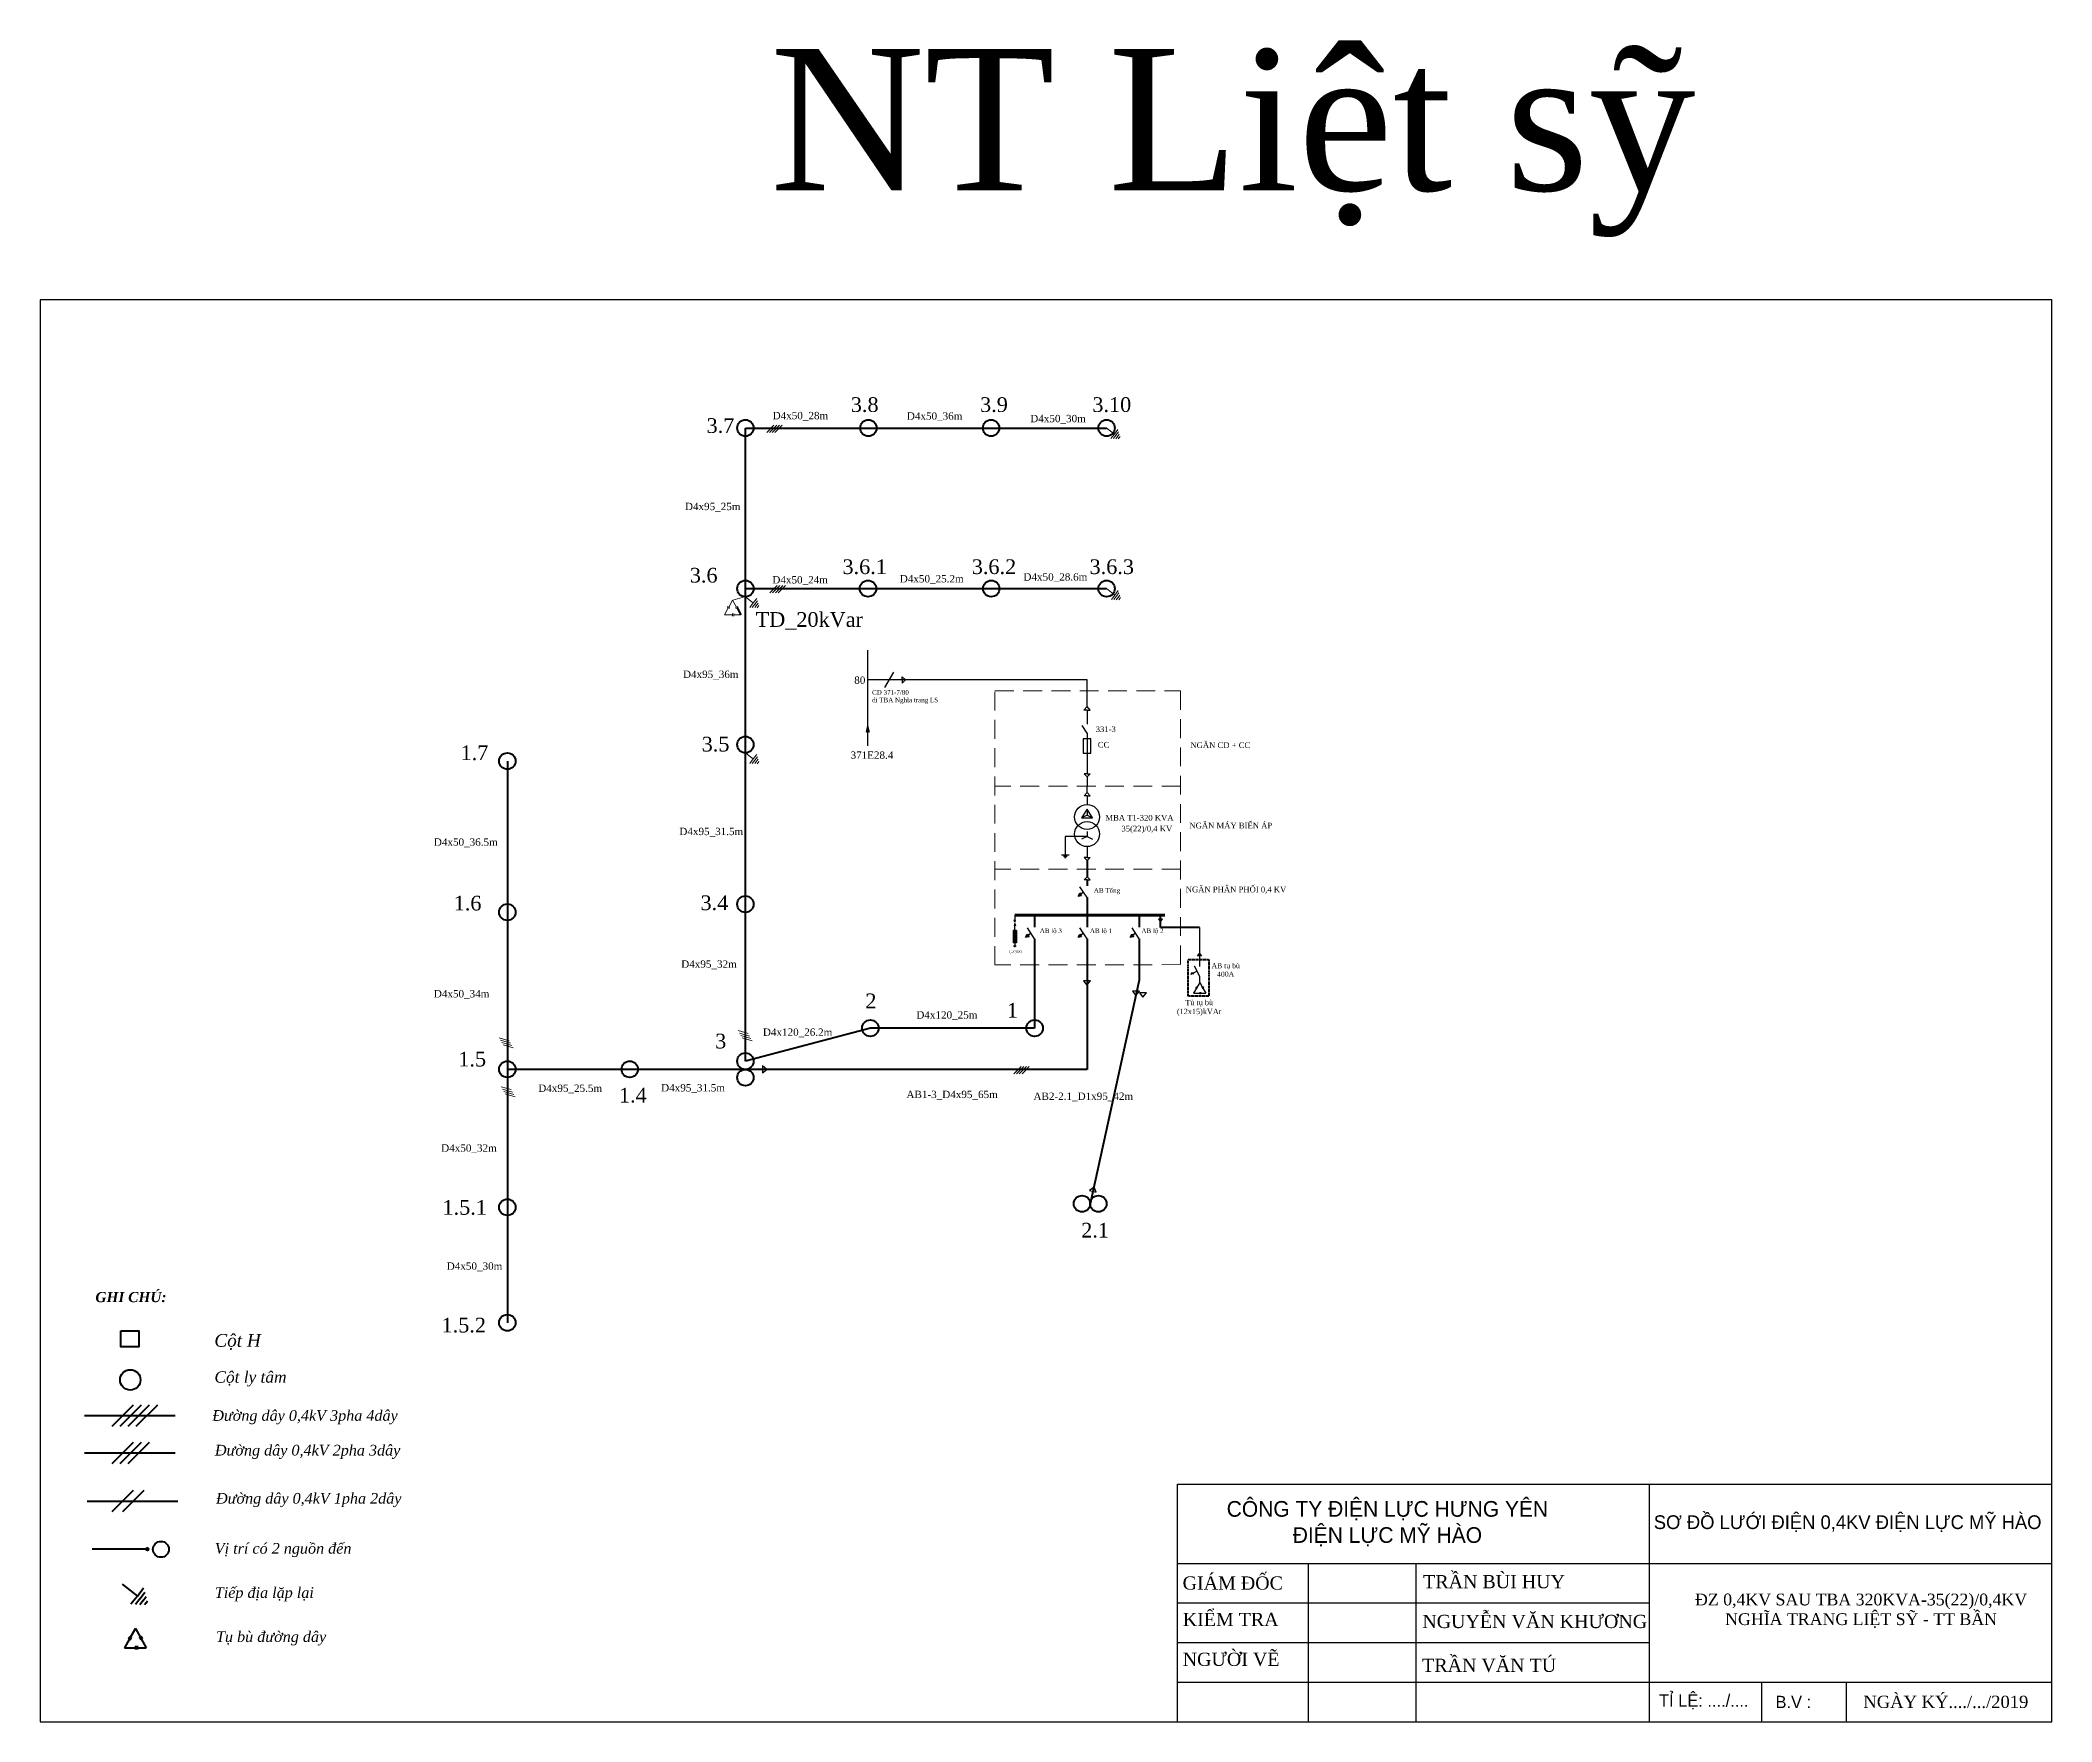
# Model space of a CAD drawing. Extents: x -2498 to 7641, y -1476 to 9052.
# Drawn here: x 7214.1 to 7640.9, y 3667.9 to 4024.7 of the extents above; entities that cross this region are included whole.
import ezdxf

# ---------------------------------------------------------------- set-up
doc = ezdxf.new("R2010")
doc.units = 0
doc.header["$LTSCALE"] = 0.08
doc.header["$MEASUREMENT"] = 0
doc.linetypes.add('DASHED2', pattern=[0.375, 0.25, -0.125])
doc.linetypes.add('HIDDEN', pattern=[0.375, 0.25, -0.125])
doc.layers.get('0').update_dxf_attribs({"linetype": 'CONTINUOUS', "lineweight": 40})
doc.layers.add('Duong manh', color=8, linetype='CONTINUOUS')
for name, color, linetype, lineweight in [('Duong truc', 7, 'CONTINUOUS', 40), ('khung', 3, 'CONTINUOUS', 18), ('NET DAM', 6, 'CONTINUOUS', 25)]:
    doc.layers.add(name, color=color, linetype=linetype, lineweight=lineweight)
doc.styles.add('anh chinh', font='VNARIAL.TTF', dxfattribs={"height": 2.5})
doc.styles.add('anh thong', font='times.ttf', dxfattribs={"height": 0.5})
doc.styles.get("Standard").update_dxf_attribs({"font": 'VHTEKN.TTF', "height": 2.5})
doc.styles.add('style4', font='VHTIMEB.TTF')

msp = doc.modelspace()

# ---------------------------------------------------------------- texts
at = {"color": 7, "ltscale": 5, "style": 'style4'}
for s, height, p in [('331-3', 1.214, (7438.02, 3877.93)), ('CC', 1.214, (7438.48, 3874.62)), ('Ng¨n CD + CC', 1.2137, (7458.12, 3874.53)), ('MBA T1-320 kVA', 1.2137, (7440.08, 3859.12)), ('Ng¨n m¸y biÕn ¸p', 1.2137, (7457.91, 3857.47)), ('35(22)/0,4 kV', 1.2137, (7443.48, 3856.82)), ('Ng¨n ph©n phèi 0,4 kV', 1.2137, (7457.13, 3843.91))]:
    msp.add_text(s, height=height, dxfattribs=at).set_placement(p)
at = {"color": 0, "linetype": 'Continuous', "lineweight": 30, "ltscale": 10, "attachment_point": 1}
for s, insert, char_height, width in [('{\\fTimes New Roman|b0|i0|c0|p18;NT Liệt sỹ}', (7368.96, 4022.87), 30, 245.1205), ('\\pxqc;{\\fTimes New Roman|b0|i0|c238|p18;Đ\\fTimes New Roman|b0|i0|c0|p18;Z 0,4KV SAU TBA 320KVA-35(22)/0,4KV \\PNGHĨA TRANG LIỆT SỸ - TT BẦN}', (7534.44, 3695.07), 2.5, 131.9777)]:
    msp.add_mtext(s, dxfattribs=dict(at, insert=insert, char_height=char_height, width=width))
at = {"color": 0, "lineweight": 30, "style": 'anh thong'}
for s, insert, char_height, width, attachment_point in [('3.8', (7389.01, 3948.98), 3.12, 40.1436, 2), ('3.9', (7416.44, 3948.98), 3.12, 40.1436, 2), ('3.10', (7441.44, 3948.98), 3.12, 40.1436, 2), ('3.7', (7358.41, 3944.53), 3.12, 40.1436, 2), ('D4x50_28m', (7375.37, 3945.87), 1.56, 20.0718, 2), ('D4x50_36m', (7403.85, 3945.77), 1.56, 20.0718, 2), ('D4x50_30m', (7430.03, 3945.24), 1.56, 20.0718, 2), ('D4x95_25m', (7356.76, 3926.58), 1.56, 20.0718, 2), ('3.6.1', (7389.01, 3914.58), 3.12, 40.1436, 2), ('3.6.2', (7416.44, 3914.58), 3.12, 40.1436, 2), ('3.6.3', (7441.44, 3914.58), 3.12, 40.1436, 2), ('3.6', (7354.85, 3912.77), 3.12, 40.1436, 2), ('D4x50_24m', (7375.31, 3911.02), 1.56, 20.0718, 2), ('D4x50_25.2m', (7403.23, 3911.24), 1.56, 20.0718, 2), ('D4x50_28.6m', (7429.47, 3911.62), 1.56, 20.0718, 2), ('TD_20kVar', (7377.26, 3903.37), 3.12, 40.1436, 2), ('D4x95_36m', (7356.35, 3890.96), 1.56, 20.0718, 2), ('3.5', (7357.37, 3876.92), 3.12, 40.1436, 2), ('1.7', (7306.21, 3875.09), 3.12, 11.0775, 2), ('D4x50_36.5m', (7304.37, 3855.35), 1.56, 20.0718, 2), ('D4x95_31.5m', (7356.46, 3857.61), 1.56, 20.0718, 2), ('1.6', (7304.75, 3843.18), 3.12, 10.7433, 2), ('3.4', (7357.12, 3843.25), 3.12, 40.1436, 2), ('D4x95_32m', (7355.97, 3829.46), 1.56, 20.0718, 2), ('GZ500', (7420.97, 3831.62), 0.622, 28.8528, 2), ('D4x50_34m', (7303.48, 3823.16), 1.56, 20.0718, 2), ('\\pxt0;2', (7390.33, 3822.43), 3.12, 9.1359, 2), ('1', (7420.36, 3820.44), 3.12, 9.3792, 2), ('D4x120_25m', (7406.45, 3818.67), 1.56, 20.0718, 2), ('3', (7358.46, 3813.9), 3.12, 10.163, 2), ('D4x120_26.2m', (7374.77, 3815.01), 1.56, 20.0718, 2), ('1.5', (7305.73, 3810.07), 3.12, 12.7479, 2), ('D4x95_25.5m', (7326.52, 3803.11), 1.56, 20.0718, 2), ('D4x95_31.5m', (7352.59, 3803.21), 1.56, 20.0718, 2), ('1.4', (7339.81, 3802.42), 3.12, 8.5713, 2), ('AB1-3_D4x95_65m', (7407.56, 3801.8), 1.56, 20.0718, 2), ('AB2-2.1_D1x95_42m', (7435.4, 3801.41), 1.56, 20.0718, 2), ('D4x50_32m', (7305.04, 3790.42), 1.56, 20.0718, 2), ('1.5.1', (7304.14, 3778.6), 3.12, 40.1436, 2), ('2.1', (7437.9, 3773.77), 3.12, 40.1436, 2), ('D4x50_30m', (7306.22, 3765.36), 1.56, 20.0718, 2), ('1.5.2', (7303.94, 3753.62), 3.12, 40.1436, 2), ('{\\fTimes New Roman|b0|i1|c0|p18;Cột H}', (7251.02, 3750.16), 2.6984, 46.8904, 1), ('{\\fTimes New Roman|b0|i1|c0|p18;Cột ly tâm}', (7251.04, 3742.26), 2.4296, 46.8904, 1)]:
    msp.add_mtext(s, dxfattribs=dict(at, insert=insert, char_height=char_height, width=width, attachment_point=attachment_point))
at = {"linetype": 'Continuous', "lineweight": 40, "ltscale": 8, "attachment_point": 1}
for s, insert, char_height in [('{\\fTimes New Roman|b0|i0|c0|p18;80}', (7386.8, 3889.71), 1.5552), ('{\\fTimes New Roman|b0|i0|c0|p18;CD 371-7/80 \\Pđi TBA Nghĩa trang LS}', (7390.58, 3886.83), 0.972), ('{\\fTimes New Roman|b0|i0|c0|p18;371E28.4}', (7386.02, 3873.8), 1.5552)]:
    msp.add_mtext_dynamic_manual_height_columns(s, width=69.2641, gutter_width=12.5, heights=[0], dxfattribs=dict(at, insert=insert, char_height=char_height))
at = {"color": 0, "linetype": 'Continuous', "lineweight": 40, "ltscale": 8, "char_height": 0.972, "width": 5.9025, "attachment_point": 1, "style": 'anh chinh'}
for s, insert in [('{\\fTimes New Roman|b0|i0|c0|p18;AB Tổng}', (7437.64, 3844.8)), ('{\\fTimes New Roman|b0|i0|c0|p18;AB lộ 3}', (7426.16, 3836.23)), ('{\\fTimes New Roman|b0|i0|c0|p18;AB lộ 1}', (7436.8, 3836.23)), ('{\\fTimes New Roman|b0|i0|c0|p18;AB lộ 2}', (7447.74, 3836.23))]:
    msp.add_mtext(s, dxfattribs=dict(at, insert=insert))
at = {"linetype": 'Continuous', "lineweight": 30, "ltscale": 8, "attachment_point": 2, "style": 'anh thong'}
for s, insert, char_height, width in [('AB tụ bù\\P400A', (7465.6, 3828.87), 1.069, 36.066), ('Tủ tụ bù\\P(12x15)kVAr', (7459.99, 3821.09), 1.1372, 21.9487)]:
    msp.add_mtext(s, dxfattribs=dict(at, insert=insert, char_height=char_height, width=width))
at = {"attachment_point": 1, "style": 'anh thong'}
for s, insert, char_height, width in [('{\\fTimes New Roman|b1|i1|c0|p18;GHI CHÚ:}', (7225.78, 3759.08), 2.1533, 31.0305), ('{\\fTimes New Roman|b0|i1|c238|p18;Đ\\fTimes New Roman|b0|i1|c0|p18;ường dây 0,4kV 3pha 4dây}', (7250.58, 3734.01), 2.2666, 57.8736), ('{\\fTimes New Roman|b0|i1|c238|p18;Đư\\fTimes New Roman|b0|i1|c0|p18;ờng dây 0,4kV 2pha 3dây}', (7251.13, 3726.65), 2.2666, 57.8736), ('{\\fTimes New Roman|b0|i1|c238|p18;Đư\\fTimes New Roman|b0|i1|c0|p18;ờng dây 0,4kV 1pha 2dây}', (7251.37, 3716.43), 2.2666, 57.8736), ('{\\fTimes New Roman|b0|i1|c0|p18;Vị trí có 2 nguồn đến}', (7251.11, 3705.81), 2.2666, 57.8736), ('{\\fTimes New Roman|b0|i1|c0|p18;Tiếp địa lặp lại}', (7251.11, 3696.43), 2.2666, 57.8736), ('{\\fTimes New Roman|b0|i1|c0|p18;Tụ bù đường dây}', (7251.37, 3687.07), 2.2666, 57.8736)]:
    msp.add_mtext(s, dxfattribs=dict(at, insert=insert, char_height=char_height, width=width))

# ---------------------------------------------------------------- blocks, each defined once
blk = doc.blocks.new('khung')
at = {"layer": 'khung', "color": 5, "lineweight": -3, "ltscale": 4}
for p, q in [((630143, 2296298.9), (632881, 2296298.9)), ((630143, 2295554.2), (630143, 2296298.9)), ((631620.1, 2296298.9), (631620.1, 2295554.2)), ((630143, 2296050.6), (631457.3, 2296050.6)), ((630143, 2296050.6), (632881, 2296050.6)), ((630552, 2296050.6), (630552, 2295554.2)), ((630888.9, 2296050.6), (630888.9, 2295554.2)), ((630143, 2295926.5), (631620.1, 2295926.5)), ((630143, 2295802.4), (631620.1, 2295802.4)), ((630143, 2295678.3), (631512, 2295678.3)), ((630143, 2295678.3), (632881, 2295678.3)), ((631972.7, 2295554.2), (631972.7, 2295678.3)), ((632238.4, 2295554.2), (632238.4, 2295678.3))]:
    blk.add_line(p, q, dxfattribs=at)
blk.add_lwpolyline([(632881, 2300009), (626580.6, 2300009), (626580.6, 2295554.2), (632881, 2295554.2), (632881, 2300009)], dxfattribs=at)
at = {"layer": 'Duong manh', "color": 0, "lineweight": -3, "ltscale": 4}
for s, insert, char_height, width, attachment_point in [('{\\f.VnAvantH|b0|i0|c0|p34;C¤NG TY §IÖN LùC H¦NG Y£N\\P®iÖn lùc mü hµo}', (630800.1, 2296174.8), 49.141, 1314.329, 5), ('{\\f.VnAvantH|b0|i0|c0|p34;s¬ ®å l\xadíi ®iÖn 0,4kv ®iÖn lùc mü hµo}', (632241.6, 2296174.8), 43.049, 1423.665, 5), ('{\\fTimes New Roman|b0|i0|c0|p18; GIÁM ĐỐC}', (630143, 2295988.6), 41.37, 409.064, 4), ('{\\fTimes New Roman|b0|i0|c0|p18; TRẦN BÙI HUY}', (630896.3, 2295992.9), 41.37, 536.856, 4), ('{\\f.VnAvantH|b0|i0|c0|p34; \\fTimes New Roman|b0|i0|c0|p18; KIỂM TRA}', (630128, 2295874.7), 41.37, 409.064, 4), ('{\\fTimes New Roman|b0|i0|c0|p18; NGUYỄN VĂN KHƯƠNG}', (630893.6, 2295868.1), 41.37, 717.247, 4), ('{\\fTimes New Roman|b0|i0|c0|p18; NGƯỜI VẼ}', (630143, 2295749.5), 41.37, 409.064, 4), ('{\\f.VnAvantH|b0|i0|c0|p34; \\fTimes New Roman|b0|i0|c0|p18;TRẦN VĂN TÚ}', (630893.4, 2295730.7), 41.37, 536.856, 4), ('{\\f.VnAvantH|b0|i0|c0|p34; tØ lÖ: ..../....}', (631636.6, 2295616.3), 38.475, 301.491, 4), ('{\\f.VnAvantH|b0|i0|c0|p34;b.v :}', (632071.5, 2295616.3), 38.475, 424.338, 5), ('{\\fTimes New Roman|b0|i0|c0|p18;NGÀY KÝ..../.../2019}', (632549.2, 2295616.3), 38.475, 820.671, 5)]:
    blk.add_mtext(s, dxfattribs=dict(at, insert=insert, char_height=char_height, width=width, attachment_point=attachment_point))

# ---------------------------------------------------------------- hatches: boundary and pattern name
at = {"lineweight": 30, "ltscale": 5}
h = msp.add_hatch(color=7, dxfattribs=at)
edge = h.paths.add_edge_path()
edge.add_arc((7436.18, 3839.06), 0.245, 0, 360)
at = {"linetype": 'Continuous', "lineweight": 30, "ltscale": 8}
h = msp.add_hatch(color=256, dxfattribs=at)
h.paths.add_polyline_path([(7458.2, 3826.48), (7458.78, 3826.52), (7458.68, 3826.72)])
h.paths.add_polyline_path([(7458.2, 3826.48), (7458.68, 3826.72), (7458.58, 3826.92)])
at = {"linetype": 'Continuous', "ltscale": 8}
msp.add_hatch(color=256, dxfattribs=at).paths.add_polyline_path([(7237.09, 3704.49, 1), (7236.53, 3704.49, 1)])
at = {"layer": 'Duong truc', "lineweight": -2, "ltscale": 5}
for points in [[(7434.28, 3843.12), (7435.03, 3843.25), (7434.63, 3843.79)], [(7423.15, 3834.39), (7423.9, 3834.52), (7423.51, 3835.06)], [(7434.28, 3834.39), (7435.03, 3834.52), (7434.63, 3835.06)], [(7445.34, 3834.39), (7446.09, 3834.52), (7445.69, 3835.06)]]:
    msp.add_hatch(color=7, dxfattribs=at).paths.add_polyline_path(points)

# ---------------------------------------------------------------- linework, layer by layer
at = {"color": 0, "linetype": 'Continuous', "lineweight": 40, "ltscale": 8}
for p, q in [((7363.7, 3808.05), (7363.7, 3942.45)), ((7363.7, 3942.45), (7440.33, 3942.45)), ((7363.7, 3908.36), (7440.33, 3908.36)), ((7361.94, 3904.27), (7362.75, 3902.82)), ((7313.19, 3871.74), (7313.19, 3752.54)), ((7390.21, 3815.08), (7363.7, 3808.07)), ((7425.07, 3815.08), (7390.21, 3815.08)), ((7363.7, 3806.33), (7313.19, 3806.33)), ((7436.25, 3806.33), (7363.7, 3806.33))]:
    msp.add_line(p, q, dxfattribs=at)
at = {"linetype": 'Continuous', "lineweight": 9, "ltscale": 8}
for p, q in [((7369.76, 3943.03), (7368.22, 3941.48)), ((7370.35, 3943.03), (7368.8, 3941.48)), ((7370.93, 3943.03), (7369.38, 3941.48)), ((7371.51, 3943.03), (7369.96, 3941.48)), ((7440.24, 3942.52), (7442, 3941.16)), ((7442, 3941.16), (7441.27, 3940.21)), ((7442.33, 3940.9), (7441.79, 3940.19)), ((7442, 3941.16), (7442.73, 3942.11)), ((7442.67, 3940.64), (7442.31, 3940.17)), ((7442.33, 3940.9), (7442.88, 3941.61)), ((7442.67, 3940.64), (7443.04, 3941.11)), ((7443, 3940.38), (7442.82, 3940.15)), ((7443, 3940.38), (7443.19, 3940.62)), ((7360.99, 3905.92), (7360.17, 3904.46)), ((7360.99, 3905.92), (7361.82, 3904.46)), ((7363.61, 3906.69), (7365.37, 3905.32)), ((7365.37, 3905.32), (7366.11, 3906.27)), ((7365.71, 3905.06), (7366.26, 3905.77)), ((7370.44, 3909.02), (7368.9, 3907.47)), ((7371.03, 3909.02), (7369.48, 3907.47)), ((7371.61, 3909.02), (7370.06, 3907.47)), ((7372.19, 3909.02), (7370.64, 3907.47)), ((7440.33, 3908.36), (7442.09, 3906.99)), ((7442.09, 3906.99), (7441.36, 3906.05)), ((7442.42, 3906.73), (7441.88, 3906.02)), ((7442.09, 3906.99), (7442.82, 3907.94)), ((7442.76, 3906.47), (7442.4, 3906)), ((7442.42, 3906.73), (7442.97, 3907.44)), ((7442.76, 3906.47), (7443.13, 3906.94)), ((7443.09, 3906.21), (7442.91, 3905.98)), ((7443.09, 3906.21), (7443.28, 3906.45)), ((7360.06, 3904.27), (7359.24, 3902.82)), ((7359.24, 3902.82), (7360.96, 3902.82)), ((7359.8, 3904.4), (7360.29, 3904.15)), ((7359.91, 3904.6), (7360.4, 3904.34)), ((7360.96, 3902.82), (7360.99, 3902.82)), ((7360.99, 3903.1), (7360.99, 3902.54)), ((7361.25, 3903.1), (7361.25, 3902.54)), ((7361.25, 3902.82), (7362.75, 3902.82)), ((7362.07, 3904.6), (7361.58, 3904.34)), ((7362.19, 3904.4), (7361.69, 3904.15)), ((7365.37, 3905.32), (7364.64, 3904.38)), ((7365.71, 3905.06), (7365.16, 3904.36)), ((7366.04, 3904.81), (7365.68, 3904.33)), ((7366.04, 3904.81), (7366.41, 3905.27)), ((7366.38, 3904.55), (7366.19, 3904.31)), ((7366.38, 3904.55), (7366.56, 3904.78)), ((7363.61, 3873.59), (7365.37, 3872.23)), ((7365.37, 3872.23), (7364.64, 3871.28)), ((7365.71, 3871.97), (7365.16, 3871.26)), ((7365.37, 3872.23), (7366.11, 3873.17)), ((7366.04, 3871.71), (7365.68, 3871.23)), ((7365.71, 3871.97), (7366.26, 3872.68)), ((7366.04, 3871.71), (7366.41, 3872.18)), ((7366.38, 3871.45), (7366.19, 3871.21)), ((7366.38, 3871.45), (7366.56, 3871.68)), ((7313.57, 3812.42), (7311.47, 3813.05)), ((7313.84, 3811.91), (7311.75, 3812.54)), ((7314.12, 3811.4), (7312.02, 3812.03)), ((7314.4, 3810.89), (7312.3, 3811.52)), ((7364.28, 3813.92), (7362.18, 3814.55)), ((7364.56, 3813.41), (7362.46, 3814.04)), ((7364.84, 3812.9), (7362.74, 3813.53)), ((7365.11, 3812.39), (7363.01, 3813.02)), ((7422.2, 3806.92), (7420.65, 3805.37)), ((7422.78, 3806.92), (7421.23, 3805.37)), ((7423.36, 3806.92), (7421.81, 3805.37)), ((7423.94, 3806.92), (7422.39, 3805.37)), ((7314, 3802.03), (7311.9, 3802.66)), ((7314.28, 3801.52), (7312.18, 3802.15)), ((7314.55, 3801.01), (7312.45, 3801.64)), ((7314.83, 3800.5), (7312.73, 3801.13))]:
    msp.add_line(p, q, dxfattribs=at)
at = {"color": 0, "linetype": 'Continuous', "lineweight": 9, "ltscale": 8}
msp.add_line((7361, 3905.93), (7363.5, 3906.63), dxfattribs=at)
at = {"color": 7, "linetype": 'HIDDEN', "lineweight": 9, "ltscale": 200}
for p, q in [((7456.03, 3866.41), (7416.65, 3866.41)), ((7456.03, 3848.85), (7416.65, 3848.85))]:
    msp.add_line(p, q, dxfattribs=at)
at = {"color": 7, "lineweight": -2, "ltscale": 0.35}
for p, q in [((7436.19, 3861.54), (7435.03, 3859.7)), ((7436.19, 3860.25), (7435.03, 3859.7)), ((7435.03, 3859.7), (7437.35, 3859.7)), ((7437.35, 3859.7), (7436.19, 3861.54)), ((7436.19, 3861.54), (7436.19, 3860.25)), ((7436.19, 3860.25), (7437.35, 3859.7)), ((7436.19, 3855.72), (7431.58, 3855.72)), ((7431.58, 3855.72), (7431.58, 3851.87)), ((7436.19, 3855.72), (7435.03, 3855.16)), ((7436.19, 3856.8), (7436.19, 3855.72)), ((7436.19, 3855.72), (7437.35, 3855.16)), ((7430.78, 3851.87), (7432.38, 3851.87)), ((7431.18, 3851.57), (7431.98, 3851.57)), ((7431.38, 3851.3), (7431.78, 3851.3)), ((7436.19, 3853.6), (7436.19, 3851.69)), ((7436.19, 3852.32), (7436.19, 3851.29))]:
    msp.add_line(p, q, dxfattribs=at)
at = {"color": 7}
for p, q in [((7436.19, 3850.64), (7436.19, 3847.22)), ((7436.19, 3846.56), (7436.19, 3845.27)), ((7436.19, 3842.79), (7436.19, 3839.07)), ((7425.07, 3839.07), (7425.07, 3836.54)), ((7436.19, 3839.07), (7436.19, 3836.54)), ((7447.25, 3839.07), (7447.25, 3836.54)), ((7425.07, 3834.06), (7425.07, 3815.08)), ((7436.19, 3834.06), (7436.19, 3826.76)), ((7447.25, 3834.06), (7447.25, 3825.23))]:
    msp.add_line(p, q, dxfattribs=at)
at = {"lineweight": 30}
for p, q in [((7420.86, 3837.59), (7420.71, 3838.05)), ((7420.86, 3837.26), (7420.71, 3836.8)), ((7420.86, 3839.07), (7420.86, 3837.59)), ((7420.86, 3837.59), (7421.02, 3838.05)), ((7420.86, 3835.78), (7420.86, 3837.26)), ((7420.86, 3837.26), (7421.02, 3836.8)), ((7420.51, 3835.78), (7420.51, 3833.19)), ((7421.22, 3835.78), (7420.51, 3835.31)), ((7421.22, 3835.31), (7420.51, 3835.78)), ((7421.22, 3835.78), (7420.51, 3835.78)), ((7421.22, 3835.31), (7420.51, 3835.31)), ((7421.22, 3835.07), (7420.51, 3835.07)), ((7421.22, 3834.84), (7420.51, 3834.84)), ((7421.22, 3834.6), (7420.51, 3834.6)), ((7421.22, 3834.37), (7420.51, 3834.37)), ((7421.22, 3834.13), (7420.51, 3834.13)), ((7421.22, 3833.9), (7420.51, 3833.9)), ((7421.22, 3833.66), (7420.51, 3833.66)), ((7421.22, 3833.43), (7420.51, 3833.43)), ((7421.22, 3833.19), (7420.51, 3833.19)), ((7420.86, 3833.19), (7420.86, 3832.5)), ((7421.22, 3835.78), (7421.22, 3833.19)), ((7421.18, 3832.49), (7420.55, 3832.49)), ((7421.04, 3832.41), (7420.69, 3832.41)), ((7420.94, 3832.33), (7420.79, 3832.33))]:
    msp.add_line(p, q, dxfattribs=at)
at = {"color": 7, "lineweight": 70, "ltscale": 0.35}
msp.add_line((7452.69, 3839.07), (7420.86, 3839.07), dxfattribs=at)
at = {"color": 0, "lineweight": 30}
for p, q in [((7452.2, 3838.22), (7451.36, 3838.22)), ((7451.36, 3838.22), (7451.78, 3837.7)), ((7451.78, 3837.7), (7452.2, 3838.22)), ((7459.62, 3830.43), (7460.04, 3830.95)), ((7460.46, 3830.43), (7459.62, 3830.43)), ((7460.04, 3830.95), (7460.46, 3830.43)), ((7436.93, 3825.13), (7435.46, 3825.13)), ((7435.46, 3825.13), (7436.16, 3824.22)), ((7436.16, 3824.22), (7436.93, 3825.13)), ((7447.32, 3822.9), (7445.84, 3822.9)), ((7445.84, 3822.9), (7446.54, 3821.98)), ((7446.54, 3821.98), (7447.32, 3822.9)), ((7448.82, 3822.56), (7447.34, 3822.56)), ((7447.34, 3822.56), (7448.04, 3821.64)), ((7448.04, 3821.64), (7448.82, 3822.56)), ((7367.35, 3807.11), (7367.35, 3805.63)), ((7368.26, 3806.33), (7367.35, 3807.11)), ((7367.35, 3805.63), (7368.26, 3806.33)), ((7437.7, 3781.32), (7436.72, 3780.63)), ((7436.72, 3780.63), (7438.14, 3780.25)), ((7438.14, 3780.25), (7437.7, 3781.32))]:
    msp.add_line(p, q, dxfattribs=at)
at = {"linetype": 'Continuous', "lineweight": 40, "ltscale": 8}
for p, q in [((7451.75, 3836.41), (7451.75, 3839.07)), ((7460.04, 3836.41), (7451.75, 3836.41))]:
    msp.add_line(p, q, dxfattribs=at)
at = {"linetype": 'Continuous', "lineweight": 30, "ltscale": 8}
for p, q in [((7460.04, 3836.41), (7460.04, 3828.17)), ((7459.54, 3827.15), (7458.2, 3826.48)), ((7458.2, 3826.48), (7458.58, 3826.92)), ((7458.58, 3826.92), (7458.78, 3826.52)), ((7460.09, 3826.04), (7458.99, 3828.26)), ((7460.09, 3824.8), (7459.48, 3823.72)), ((7460.09, 3824.8), (7460.09, 3826.04)), ((7460.09, 3824.8), (7460.7, 3823.72)), ((7459.4, 3823.58), (7458.8, 3822.52)), ((7458.8, 3822.52), (7460.07, 3822.52)), ((7459.21, 3823.68), (7459.58, 3823.49)), ((7459.29, 3823.82), (7459.66, 3823.64)), ((7460.07, 3822.52), (7460.09, 3822.52)), ((7460.09, 3822.72), (7460.09, 3822.31)), ((7460.28, 3822.72), (7460.28, 3822.31)), ((7460.28, 3822.52), (7461.39, 3822.52)), ((7460.89, 3823.82), (7460.53, 3823.64)), ((7460.97, 3823.68), (7460.61, 3823.49)), ((7460.78, 3823.58), (7461.39, 3822.52))]:
    msp.add_line(p, q, dxfattribs=at)
at = {"color": 0, "lineweight": 40}
for p, q in [((7436.19, 3826.76), (7436.25, 3806.33)), ((7447.25, 3825.23), (7436.86, 3777.82))]:
    msp.add_line(p, q, dxfattribs=at)
at = {"linetype": 'Continuous', "ltscale": 8}
for p, q in [((7233.82, 3735.08), (7229.29, 3730.54)), ((7235.52, 3735.08), (7230.99, 3730.54)), ((7237.22, 3735.08), (7232.69, 3730.54)), ((7238.92, 3735.08), (7234.39, 3730.54)), ((7223.44, 3732.85), (7242.71, 3732.85)), ((7233.82, 3727.14), (7229.29, 3722.61)), ((7235.52, 3727.14), (7230.99, 3722.61)), ((7237.22, 3727.14), (7232.69, 3722.61)), ((7223.44, 3724.92), (7242.71, 3724.92)), ((7224.01, 3714.72), (7243.27, 3714.72)), ((7233.82, 3716.94), (7229.29, 3712.41)), ((7236.09, 3716.94), (7231.56, 3712.41)), ((7236.81, 3704.49), (7225.08, 3704.49)), ((7231.44, 3697.05), (7234.68, 3694.54)), ((7234.68, 3694.54), (7236.02, 3696.28)), ((7234.68, 3694.54), (7233.33, 3692.8)), ((7235.29, 3694.06), (7234.29, 3692.76)), ((7235.91, 3693.59), (7235.24, 3692.72)), ((7235.29, 3694.06), (7236.3, 3695.37)), ((7235.91, 3693.59), (7236.58, 3694.45)), ((7236.52, 3693.11), (7236.19, 3692.68)), ((7236.52, 3693.11), (7236.86, 3693.55)), ((7233.04, 3685.5), (7231.96, 3683.6)), ((7231.96, 3683.6), (7234.22, 3683.6)), ((7232.7, 3685.67), (7233.35, 3685.34)), ((7232.85, 3685.92), (7233.5, 3685.59)), ((7234.27, 3687.66), (7233.19, 3685.75)), ((7234.22, 3683.6), (7234.26, 3683.6)), ((7234.26, 3683.97), (7234.26, 3683.23)), ((7234.27, 3687.66), (7235.35, 3685.75)), ((7234.61, 3683.97), (7234.61, 3683.23)), ((7234.61, 3683.6), (7236.57, 3683.6)), ((7235.69, 3685.92), (7235.04, 3685.59)), ((7235.83, 3685.67), (7235.19, 3685.34)), ((7235.5, 3685.5), (7236.57, 3683.6))]:
    msp.add_line(p, q, dxfattribs=at)
at = {"color": 7, "linetype": 'HIDDEN', "lineweight": 9, "ltscale": 200}
msp.add_lwpolyline([(7456.03, 3886.65), (7456.03, 3828.56), (7416.65, 3828.49), (7416.65, 3886.65)], close=True, dxfattribs=at)
at = {"linetype": 'DASHED2', "lineweight": 40, "ltscale": 8}
msp.add_lwpolyline([(7457.62, 3829.62), (7462.06, 3829.62), (7462.06, 3821.89), (7457.62, 3821.89)], close=True, dxfattribs=at)
at = {"linetype": 'Continuous', "ltscale": 8}
msp.add_lwpolyline([(7231.17, 3750.87), (7235.01, 3750.87), (7235.01, 3747.48), (7231.17, 3747.48)], close=True, dxfattribs=at)
at = {"color": 0, "linetype": 'Continuous', "lineweight": 40, "ltscale": 8}
for centre in [(7363.7, 3942.45), (7389.8, 3942.45), (7415.83, 3942.45), (7440.33, 3942.45), (7363.7, 3908.36), (7389.71, 3908.36), (7415.87, 3908.36), (7440.33, 3908.36), (7363.7, 3875.25), (7313.19, 3871.76), (7313.19, 3839.69), (7363.7, 3841.39), (7390.21, 3815.08), (7425.07, 3815.08), (7313.19, 3806.35), (7339.15, 3806.35), (7363.7, 3808.07), (7363.7, 3804.59), (7313.19, 3777.06), (7435.12, 3777.82), (7438.59, 3777.82), (7313.19, 3752.56)]:
    msp.add_circle(centre, 1.74, dxfattribs=at)
at = {"color": 7, "lineweight": -2, "ltscale": 0.35}
for centre in [(7436.19, 3859.9), (7436.19, 3856.26)]:
    msp.add_circle(centre, 2.65, dxfattribs=at)
at = {"linetype": 'Continuous', "ltscale": 8}
for centre, radius in [((7233.18, 3740.43), 2.17), ((7239.69, 3704.47), 1.69), ((7236.81, 3704.49), 0.28)]:
    msp.add_circle(centre, radius, dxfattribs=at)
at = {"linetype": 'Continuous', "lineweight": 9, "ltscale": 8}
for p in [(7442.33, 3940.9), (7442.67, 3940.64), (7443, 3940.38), (7442.42, 3906.73), (7442.76, 3906.47), (7443.09, 3906.21), (7365.71, 3905.06), (7366.04, 3904.81), (7366.38, 3904.55), (7365.71, 3871.97), (7366.04, 3871.71), (7366.38, 3871.45)]:
    msp.add_point(p, dxfattribs=at)
at = {"linetype": 'Continuous', "ltscale": 8}
for p in [(7235.29, 3694.06), (7235.91, 3693.59), (7236.52, 3693.11)]:
    msp.add_point(p, dxfattribs=at)
at = {"layer": 'Duong truc', "color": 7, "lineweight": -2, "ltscale": 5}
for p, q in [((7389.62, 3895.3), (7389.62, 3875.01)), ((7413.17, 3888.99), (7389.62, 3888.99)), ((7395.14, 3890.62), (7393.22, 3887.36)), ((7396.95, 3888.99), (7396.95, 3889.67)), ((7396.95, 3889.67), (7397.65, 3888.99)), ((7396.95, 3888.31), (7397.65, 3888.99)), ((7396.95, 3888.99), (7396.95, 3888.31)), ((7436.19, 3888.99), (7413.17, 3888.99)), ((7436.19, 3883.31), (7436.19, 3888.99)), ((7435.51, 3882.6), (7436.19, 3883.31)), ((7436.19, 3882.6), (7435.51, 3882.6)), ((7436.87, 3882.6), (7436.19, 3883.31)), ((7436.19, 3882.6), (7436.87, 3882.6)), ((7436.19, 3882.6), (7436.19, 3879.57)), ((7389.62, 3879.27), (7389.31, 3877.87)), ((7389.31, 3877.87), (7389.62, 3878.15)), ((7389.61, 3879.27), (7389.94, 3877.88)), ((7389.94, 3877.88), (7389.62, 3878.15)), ((7436.19, 3877.7), (7435.17, 3879.33)), ((7436.19, 3877.7), (7436.19, 3870.34)), ((7435.56, 3869.06), (7436.19, 3868.4)), ((7436.19, 3869.06), (7435.56, 3869.06)), ((7436.19, 3870.34), (7436.19, 3869.06)), ((7436.82, 3869.06), (7436.19, 3868.4)), ((7436.19, 3869.06), (7436.82, 3869.06)), ((7436.19, 3868.4), (7436.19, 3866.52)), ((7435.56, 3864.41), (7436.19, 3865.07)), ((7436.19, 3864.41), (7435.56, 3864.41)), ((7436.19, 3865.07), (7436.19, 3866.45)), ((7436.82, 3864.41), (7436.19, 3865.07)), ((7436.19, 3864.41), (7436.82, 3864.41)), ((7436.19, 3864.41), (7436.19, 3862.56)), ((7435.56, 3851.29), (7436.19, 3850.64)), ((7436.19, 3851.29), (7435.56, 3851.29)), ((7436.83, 3851.29), (7436.19, 3850.64)), ((7436.19, 3851.29), (7436.83, 3851.29)), ((7435.56, 3846.56), (7436.19, 3847.22)), ((7436.19, 3846.56), (7435.56, 3846.56)), ((7436.82, 3846.56), (7436.19, 3847.22)), ((7436.19, 3846.56), (7436.82, 3846.56)), ((7435.43, 3843.94), (7434.28, 3843.12)), ((7434.28, 3843.12), (7434.63, 3843.79)), ((7434.28, 3843.12), (7435.03, 3843.25)), ((7434.63, 3843.79), (7435.03, 3843.25)), ((7436.19, 3842.79), (7434.68, 3845.08)), ((7424.31, 3835.21), (7423.15, 3834.39)), ((7423.15, 3834.39), (7423.51, 3835.06)), ((7423.15, 3834.39), (7423.9, 3834.52)), ((7423.51, 3835.06), (7423.9, 3834.52)), ((7425.07, 3834.06), (7423.55, 3836.35)), ((7435.43, 3835.21), (7434.28, 3834.39)), ((7434.28, 3834.39), (7434.63, 3835.06)), ((7434.28, 3834.39), (7435.03, 3834.52)), ((7434.63, 3835.06), (7435.03, 3834.52)), ((7436.19, 3834.06), (7434.68, 3836.35)), ((7446.49, 3835.21), (7445.34, 3834.39)), ((7445.34, 3834.39), (7445.69, 3835.06)), ((7445.34, 3834.39), (7446.09, 3834.52)), ((7445.69, 3835.06), (7446.09, 3834.52)), ((7447.25, 3834.06), (7445.74, 3836.35))]:
    msp.add_line(p, q, dxfattribs=at)
msp.add_lwpolyline([(7435.39, 3873.46), (7436.99, 3873.46), (7436.99, 3876.47), (7435.39, 3876.47)], close=True, dxfattribs=at)

# ---------------------------------------------------------------- block references
at = {"layer": 'NET DAM', "color": 7, "xscale": 0.06774451200000002, "yscale": 0.06774451200000002, "zscale": 0.06774451200000002}
msp.add_blockref('khung', (-35233.32, -151843.33), dxfattribs=at)

msp.set_redraw_order([(e.dxf.handle, doc.entitydb.next_handle()) for e in msp.query("TEXT MTEXT ATTDEF DIMENSION ARC_DIMENSION")])  # texts and dimensions are drawn at this point

doc.saveas('drawing.dxf')
